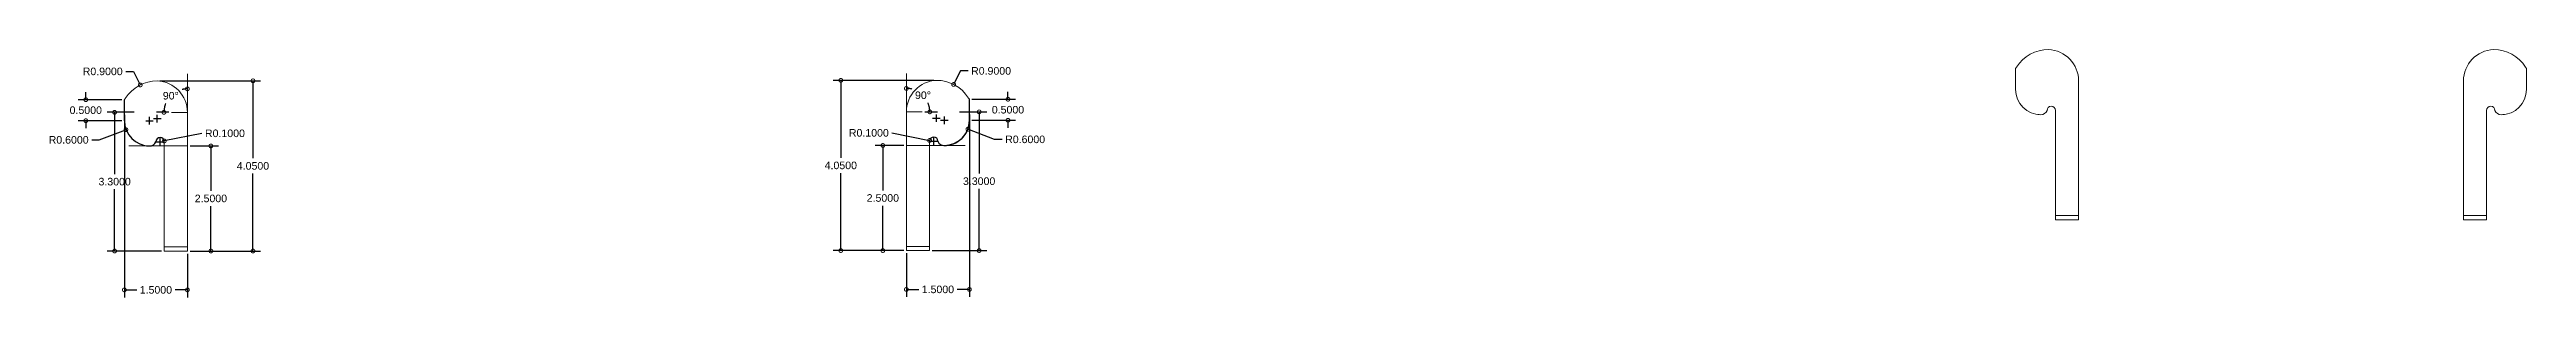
# Model space of a CAD drawing. Header units: centimetres. Extents: x -26 to 72, y -43 to 60.
# Drawn here: x -5.5 to 53.4, y -43.5 to -37.6 of the extents above; entities that cross this region are included whole.
import ezdxf

# ---------------------------------------------------------------- set-up
doc = ezdxf.new("R2010")
doc.units = ezdxf.units.CM
doc.header["$MEASUREMENT"] = 0
doc.linetypes.add('ACAD_ISO02W100', pattern=[15, 12, -3])
for name, color, linetype, lineweight in [('cuerpo', 7, 'Continuous', 15), ('cuerpo clear', 7, 'Continuous', 15), ('lineas', 253, 'ACAD_ISO02W100', 15), ('medidas', 30, 'ACAD_ISO02W100', 18)]:
    doc.layers.add(name, color=color, linetype=linetype, lineweight=lineweight)
doc.styles.get("Standard").update_dxf_attribs({"font": 'arial.ttf'})
doc.dimstyles.get("Standard").update_dxf_attribs({"dimtxt": 0.18, "dimasz": 0.18, "dimexe": 0.18, "dimexo": 0.0625, "dimgap": 0.09, "dimtad": 0, "dimtih": 1, "dimtoh": 1, "dimdec": 4, "dimzin": 0, "dimdsep": 46, "dimtxsty": 'Standard', "dimblk": 'DOTSMALL', "dimcen": 0.09, "dimadec": 0, "dimazin": 0, "dimtfac": 1, "dimtdec": 4, "dimtofl": 0, "dimtmove": 0, "dimatfit": 3, "dimfxl": 1, "dimtolj": 1, "dimtzin": 0, "dimarcsym": 0})

msp = doc.modelspace()

# ---------------------------------------------------------------- blocks, each defined once
blk = doc.blocks.new('_DotSmall')
at = {"color": 0, "linetype": 'ByBlock', "const_width": 0.5}
blk.add_lwpolyline([(-0.0625, 0, 1), (0.0625, 0, 1)], format="xyb", close=True, dxfattribs=at)
blk = doc.blocks.new('*D165')
at = {"layer": 'Defpoints', "color": 0, "transparency": 16777216}
for p in [(-2.977, -38.299), (-2.261, -42.349), (-0.701, -42.349)]:
    blk.add_point(p, dxfattribs=at)
at = {"layer": 'medidas', "color": 0, "lineweight": -2, "transparency": 16777216}
for p, q in [((-2.914, -38.299), (-0.521, -38.299)), ((-0.701, -38.299), (-0.701, -40.142)), ((-0.701, -42.349), (-0.701, -40.506)), ((-2.199, -42.349), (-0.521, -42.349))]:
    blk.add_line(p, q, dxfattribs=at)
at = {"layer": 'medidas', "color": 0, "lineweight": -2, "transparency": 16777216, "xscale": 0.18, "yscale": 0.18, "zscale": 0.18}
for p, rotation in [((-0.701, -38.299), 90), ((-0.701, -42.349), 270)]:
    blk.add_blockref('_DotSmall', p, dxfattribs=dict(at, rotation=rotation))
at = {"layer": 'medidas', "color": 0, "transparency": 16777216, "insert": (-0.701, -40.324), "char_height": 0.18, "attachment_point": 5}
blk.add_mtext('\\A1;4.0500', dxfattribs=at)
blk = doc.blocks.new('*D166')
at = {"layer": 'Defpoints', "color": 0, "transparency": 16777216}
for p in [(-3.461, -39.049), (-3.992, -42.349), (-2.811, -42.349)]:
    blk.add_point(p, dxfattribs=at)
at = {"layer": 'medidas', "color": 0, "lineweight": -2, "transparency": 16777216}
for p, q in [((-3.524, -39.049), (-4.172, -39.049)), ((-3.992, -39.049), (-3.992, -40.517)), ((-3.992, -42.349), (-3.992, -40.881)), ((-2.874, -42.349), (-4.172, -42.349))]:
    blk.add_line(p, q, dxfattribs=at)
at = {"layer": 'medidas', "color": 0, "lineweight": -2, "transparency": 16777216, "xscale": 0.18, "yscale": 0.18, "zscale": 0.18}
for p, rotation in [((-3.992, -39.049), 90), ((-3.992, -42.349), 270)]:
    blk.add_blockref('_DotSmall', p, dxfattribs=dict(at, rotation=rotation))
at = {"layer": 'medidas', "color": 0, "transparency": 16777216, "insert": (-3.992, -40.699), "char_height": 0.18, "attachment_point": 5}
blk.add_mtext('\\A1;3.3000', dxfattribs=at)
blk = doc.blocks.new('*D167')
at = {"layer": 'Defpoints', "color": 0, "transparency": 16777216}
for p in [(-2.261, -39.849), (-2.261, -42.349), (-1.702, -42.349)]:
    blk.add_point(p, dxfattribs=at)
at = {"layer": 'medidas', "color": 0, "lineweight": -2, "transparency": 16777216}
for p, q in [((-2.199, -39.849), (-1.522, -39.849)), ((-1.702, -39.849), (-1.702, -40.917)), ((-1.702, -42.349), (-1.702, -41.281)), ((-2.199, -42.349), (-1.522, -42.349))]:
    blk.add_line(p, q, dxfattribs=at)
at = {"layer": 'medidas', "color": 0, "lineweight": -2, "transparency": 16777216, "xscale": 0.18, "yscale": 0.18, "zscale": 0.18}
for p, rotation in [((-1.702, -39.849), 90), ((-1.702, -42.349), 270)]:
    blk.add_blockref('_DotSmall', p, dxfattribs=dict(at, rotation=rotation))
at = {"layer": 'medidas', "color": 0, "transparency": 16777216, "insert": (-1.702, -41.099), "char_height": 0.18, "attachment_point": 5}
blk.add_mtext('\\A1;2.5000', dxfattribs=at)
blk = doc.blocks.new('*D168')
at = {"layer": 'Defpoints', "color": 0, "transparency": 16777216}
for p in [(-3.384, -38.397), (-2.977, -39.199)]:
    blk.add_point(p, dxfattribs=at)
at = {"layer": 'medidas', "color": 0, "lineweight": -2, "transparency": 16777216}
for p, q in [((-3.727, -38.076), (-3.547, -38.076)), ((-3.547, -38.076), (-3.384, -38.397)), ((-3.067, -39.199), (-2.887, -39.199)), ((-2.977, -39.289), (-2.977, -39.109))]:
    blk.add_line(p, q, dxfattribs=at)
at = {"layer": 'medidas', "color": 0, "lineweight": -2, "transparency": 16777216, "xscale": 0.18, "yscale": 0.18, "zscale": 0.18, "rotation": 296.9045879618641}
blk.add_blockref('_DotSmall', (-3.384, -38.397), dxfattribs=at)
at = {"layer": 'medidas', "color": 0, "transparency": 16777216, "insert": (-4.276, -38.076), "char_height": 0.18, "attachment_point": 5}
blk.add_mtext('\\A1;R0.9000', dxfattribs=at)
blk = doc.blocks.new('*D169')
at = {"layer": 'Defpoints', "color": 0, "transparency": 16777216}
for p in [(-2.261, -38.135), (-2.54, -38.566), (-2.641, -39.049), (-2.261, -39.049), (-2.261, -39.049)]:
    blk.add_point(p, dxfattribs=at)
at = {"layer": 'medidas', "color": 0, "lineweight": -2, "transparency": 16777216}
blk.add_line((-2.703, -39.049), (-2.999, -39.049), dxfattribs=at)
for start, end in [(157.58537, 180), (90, 103.27805)]:
    blk.add_arc((-2.261, -39.049), 0.558, start, end, dxfattribs=at)
at = {"layer": 'medidas', "color": 0, "lineweight": -2, "transparency": 16777216, "xscale": 0.18, "yscale": 0.18, "zscale": 0.18}
for p, rotation in [((-2.261, -38.491), 359.9999999999999), ((-2.819, -39.049), 269.9999999999999)]:
    blk.add_blockref('_DotSmall', p, dxfattribs=dict(at, rotation=rotation))
at = {"layer": 'medidas', "color": 0, "transparency": 16777216, "insert": (-2.656, -38.655), "char_height": 0.18, "attachment_point": 5}
blk.add_mtext('\\A1;90°', dxfattribs=at)
blk = doc.blocks.new('*D164')
at = {"layer": 'Defpoints', "color": 0, "transparency": 16777216}
for p in [(-3.724, -39.463), (-3.164, -39.249)]:
    blk.add_point(p, dxfattribs=at)
at = {"layer": 'medidas', "color": 0, "lineweight": -2, "transparency": 16777216}
for p, q in [((-4.357, -39.705), (-3.724, -39.463)), ((-3.254, -39.249), (-3.074, -39.249)), ((-3.164, -39.339), (-3.164, -39.159)), ((-4.537, -39.705), (-4.357, -39.705))]:
    blk.add_line(p, q, dxfattribs=at)
at = {"layer": 'medidas', "color": 0, "lineweight": -2, "transparency": 16777216, "xscale": 0.18, "yscale": 0.18, "zscale": 0.18, "rotation": 20.88827241894676}
blk.add_blockref('_DotSmall', (-3.724, -39.463), dxfattribs=at)
at = {"layer": 'medidas', "color": 0, "transparency": 16777216, "insert": (-5.086, -39.705), "char_height": 0.18, "attachment_point": 5}
blk.add_mtext('\\A1;R0.6000', dxfattribs=at)
blk = doc.blocks.new('*D171')
at = {"layer": 'Defpoints', "color": 0, "transparency": 16777216}
for p in [(-3.761, -39.049), (-2.261, -42.349), (-3.761, -43.274)]:
    blk.add_point(p, dxfattribs=at)
at = {"layer": 'medidas', "color": 0, "lineweight": -2, "transparency": 16777216}
for p, q in [((-3.761, -39.112), (-3.761, -43.454)), ((-2.261, -42.412), (-2.261, -43.454)), ((-3.761, -43.274), (-3.466, -43.274)), ((-2.261, -43.274), (-2.556, -43.274))]:
    blk.add_line(p, q, dxfattribs=at)
at = {"layer": 'medidas', "color": 0, "lineweight": -2, "transparency": 16777216, "xscale": 0.18, "yscale": 0.18, "zscale": 0.18, "rotation": 180}
blk.add_blockref('_DotSmall', (-3.761, -43.274), dxfattribs=at)
at = {"layer": 'medidas', "color": 0, "lineweight": -2, "transparency": 16777216, "xscale": 0.18, "yscale": 0.18, "zscale": 0.18}
blk.add_blockref('_DotSmall', (-2.261, -43.274), dxfattribs=at)
at = {"layer": 'medidas', "color": 0, "transparency": 16777216, "insert": (-3.011, -43.274), "char_height": 0.18, "attachment_point": 5}
blk.add_mtext('\\A1;1.5000', dxfattribs=at)
blk = doc.blocks.new('*D163')
at = {"layer": 'Defpoints', "color": 0, "transparency": 16777216}
for p in [(-3.76, -38.749), (-4.679, -39.249), (-3.76, -39.249)]:
    blk.add_point(p, dxfattribs=at)
at = {"layer": 'medidas', "color": 0, "lineweight": -2, "transparency": 16777216}
for p, q in [((-3.823, -38.749), (-4.859, -38.749)), ((-4.679, -38.749), (-4.679, -38.569)), ((-3.823, -39.249), (-4.859, -39.249)), ((-4.679, -39.249), (-4.679, -39.429))]:
    blk.add_line(p, q, dxfattribs=at)
at = {"layer": 'medidas', "color": 0, "lineweight": -2, "transparency": 16777216, "xscale": 0.18, "yscale": 0.18, "zscale": 0.18}
for p, rotation in [((-4.679, -38.749), 270), ((-4.679, -39.249), 90)]:
    blk.add_blockref('_DotSmall', p, dxfattribs=dict(at, rotation=rotation))
at = {"layer": 'medidas', "color": 0, "transparency": 16777216, "insert": (-4.679, -38.999), "char_height": 0.18, "attachment_point": 5}
blk.add_mtext('\\A1;0.5000', dxfattribs=at)
blk = doc.blocks.new('*D170')
at = {"layer": 'Defpoints', "color": 0, "transparency": 16777216}
for p in [(-2.911, -39.749), (-2.813, -39.73)]:
    blk.add_point(p, dxfattribs=at)
at = {"layer": 'medidas', "color": 0, "lineweight": -2, "transparency": 16777216}
for p, q in [((-3.001, -39.749), (-2.821, -39.749)), ((-2.911, -39.839), (-2.911, -39.659)), ((-1.918, -39.549), (-2.813, -39.73))]:
    blk.add_line(p, q, dxfattribs=at)
at = {"layer": 'medidas', "color": 0, "lineweight": -2, "transparency": 16777216, "xscale": 0.18, "yscale": 0.18, "zscale": 0.18, "rotation": 191.3852447709894}
blk.add_blockref('_DotSmall', (-2.813, -39.73), dxfattribs=at)
at = {"layer": 'medidas', "color": 0, "transparency": 16777216, "insert": (-1.368, -39.549), "char_height": 0.18, "attachment_point": 5}
blk.add_mtext('\\A1;R0.1000', dxfattribs=at)
blk = doc.blocks.new('*D174')
at = {"layer": 'Defpoints', "color": 0, "transparency": 16777216}
for p in [(15.559, -38.288), (13.284, -42.338), (14.844, -42.338)]:
    blk.add_point(p, dxfattribs=at)
at = {"layer": 'medidas', "color": 0, "lineweight": -2, "transparency": 16777216}
for p, q in [((15.497, -38.288), (13.104, -38.288)), ((13.284, -38.288), (13.284, -40.131)), ((13.284, -42.338), (13.284, -40.495)), ((14.781, -42.338), (13.104, -42.338))]:
    blk.add_line(p, q, dxfattribs=at)
at = {"layer": 'medidas', "color": 0, "lineweight": -2, "transparency": 16777216, "xscale": 0.18, "yscale": 0.18, "zscale": 0.18}
for p, rotation in [((13.284, -38.288), 90), ((13.284, -42.338), 270)]:
    blk.add_blockref('_DotSmall', p, dxfattribs=dict(at, rotation=rotation))
at = {"layer": 'medidas', "color": 0, "transparency": 16777216, "insert": (13.284, -40.313), "char_height": 0.18, "attachment_point": 5}
blk.add_mtext('\\A1;4.0500', dxfattribs=at)
blk = doc.blocks.new('*D175')
at = {"layer": 'Defpoints', "color": 0, "transparency": 16777216}
for p in [(16.044, -39.038), (15.394, -42.338), (16.575, -42.338)]:
    blk.add_point(p, dxfattribs=at)
at = {"layer": 'medidas', "color": 0, "lineweight": -2, "transparency": 16777216}
for p, q in [((16.106, -39.038), (16.755, -39.038)), ((16.575, -39.038), (16.575, -40.506)), ((16.575, -42.338), (16.575, -40.87)), ((15.456, -42.338), (16.755, -42.338))]:
    blk.add_line(p, q, dxfattribs=at)
at = {"layer": 'medidas', "color": 0, "lineweight": -2, "transparency": 16777216, "xscale": 0.18, "yscale": 0.18, "zscale": 0.18}
for p, rotation in [((16.575, -39.038), 90), ((16.575, -42.338), 270)]:
    blk.add_blockref('_DotSmall', p, dxfattribs=dict(at, rotation=rotation))
at = {"layer": 'medidas', "color": 0, "transparency": 16777216, "insert": (16.575, -40.688), "char_height": 0.18, "attachment_point": 5}
blk.add_mtext('\\A1;3.3000', dxfattribs=at)
blk = doc.blocks.new('*D176')
at = {"layer": 'Defpoints', "color": 0, "transparency": 16777216}
for p in [(14.844, -39.838), (14.284, -42.338), (14.844, -42.338)]:
    blk.add_point(p, dxfattribs=at)
at = {"layer": 'medidas', "color": 0, "lineweight": -2, "transparency": 16777216}
for p, q in [((14.781, -39.838), (14.104, -39.838)), ((14.284, -39.838), (14.284, -40.906)), ((14.284, -42.338), (14.284, -41.27)), ((14.781, -42.338), (14.104, -42.338))]:
    blk.add_line(p, q, dxfattribs=at)
at = {"layer": 'medidas', "color": 0, "lineweight": -2, "transparency": 16777216, "xscale": 0.18, "yscale": 0.18, "zscale": 0.18}
for p, rotation in [((14.284, -39.838), 90), ((14.284, -42.338), 270)]:
    blk.add_blockref('_DotSmall', p, dxfattribs=dict(at, rotation=rotation))
at = {"layer": 'medidas', "color": 0, "transparency": 16777216, "insert": (14.284, -41.088), "char_height": 0.18, "attachment_point": 5}
blk.add_mtext('\\A1;2.5000', dxfattribs=at)
blk = doc.blocks.new('*D177')
at = {"layer": 'Defpoints', "color": 0, "transparency": 16777216}
for p in [(15.967, -38.386), (15.559, -39.188)]:
    blk.add_point(p, dxfattribs=at)
at = {"layer": 'medidas', "color": 0, "lineweight": -2, "transparency": 16777216}
for p, q in [((16.13, -38.064), (15.967, -38.386)), ((16.31, -38.064), (16.13, -38.064)), ((15.469, -39.188), (15.649, -39.188)), ((15.559, -39.278), (15.559, -39.098))]:
    blk.add_line(p, q, dxfattribs=at)
at = {"layer": 'medidas', "color": 0, "lineweight": -2, "transparency": 16777216, "xscale": 0.18, "yscale": 0.18, "zscale": 0.18, "rotation": 243.0954120381346}
blk.add_blockref('_DotSmall', (15.967, -38.386), dxfattribs=at)
at = {"layer": 'medidas', "color": 0, "transparency": 16777216, "insert": (16.859, -38.064), "char_height": 0.18, "attachment_point": 5}
blk.add_mtext('\\A1;R0.9000', dxfattribs=at)
blk = doc.blocks.new('*D178')
at = {"layer": 'Defpoints', "color": 0, "transparency": 16777216}
for p in [(14.844, -38.124), (15.327, -38.759), (14.844, -39.038), (14.844, -39.038), (15.223, -39.038)]:
    blk.add_point(p, dxfattribs=at)
at = {"layer": 'medidas', "color": 0, "lineweight": -2, "transparency": 16777216}
blk.add_line((15.286, -39.038), (15.582, -39.038), dxfattribs=at)
for start, end in [(76.72195, 90), (0, 22.41463)]:
    blk.add_arc((14.844, -39.038), 0.558, start, end, dxfattribs=at)
at = {"layer": 'medidas', "color": 0, "lineweight": -2, "transparency": 16777216, "xscale": 0.18, "yscale": 0.18, "zscale": 0.18}
for p, rotation in [((14.844, -38.48), 179.9999999999999), ((15.402, -39.038), 270)]:
    blk.add_blockref('_DotSmall', p, dxfattribs=dict(at, rotation=rotation))
at = {"layer": 'medidas', "color": 0, "transparency": 16777216, "insert": (15.239, -38.643), "char_height": 0.18, "attachment_point": 5}
blk.add_mtext('\\A1;90°', dxfattribs=at)
blk = doc.blocks.new('*D172')
at = {"layer": 'Defpoints', "color": 0, "transparency": 16777216}
for p in [(15.747, -39.238), (16.307, -39.452)]:
    blk.add_point(p, dxfattribs=at)
at = {"layer": 'medidas', "color": 0, "lineweight": -2, "transparency": 16777216}
for p, q in [((15.657, -39.238), (15.837, -39.238)), ((15.747, -39.328), (15.747, -39.148)), ((16.94, -39.693), (16.307, -39.452)), ((17.12, -39.693), (16.94, -39.693))]:
    blk.add_line(p, q, dxfattribs=at)
blk.add_arc((15.747, -39.238), 0.6, 269.19432, 356.30064, dxfattribs=at)
at = {"layer": 'medidas', "color": 0, "lineweight": -2, "transparency": 16777216, "xscale": 0.18, "yscale": 0.18, "zscale": 0.18, "rotation": 159.111727581054}
blk.add_blockref('_DotSmall', (16.307, -39.452), dxfattribs=at)
at = {"layer": 'medidas', "color": 0, "transparency": 16777216, "insert": (17.669, -39.693), "char_height": 0.18, "attachment_point": 5}
blk.add_mtext('\\A1;R0.6000', dxfattribs=at)
blk = doc.blocks.new('*D179')
at = {"layer": 'Defpoints', "color": 0, "transparency": 16777216}
for p in [(16.344, -39.038), (14.844, -42.338), (16.344, -43.263)]:
    blk.add_point(p, dxfattribs=at)
at = {"layer": 'medidas', "color": 0, "lineweight": -2, "transparency": 16777216}
for p, q in [((16.344, -39.101), (16.344, -43.443)), ((14.844, -42.401), (14.844, -43.443)), ((14.844, -43.263), (15.139, -43.263)), ((16.344, -43.263), (16.049, -43.263))]:
    blk.add_line(p, q, dxfattribs=at)
at = {"layer": 'medidas', "color": 0, "lineweight": -2, "transparency": 16777216, "xscale": 0.18, "yscale": 0.18, "zscale": 0.18, "rotation": 180}
blk.add_blockref('_DotSmall', (14.844, -43.263), dxfattribs=at)
at = {"layer": 'medidas', "color": 0, "lineweight": -2, "transparency": 16777216, "xscale": 0.18, "yscale": 0.18, "zscale": 0.18}
blk.add_blockref('_DotSmall', (16.344, -43.263), dxfattribs=at)
at = {"layer": 'medidas', "color": 0, "transparency": 16777216, "insert": (15.594, -43.263), "char_height": 0.18, "attachment_point": 5}
blk.add_mtext('\\A1;1.5000', dxfattribs=at)
blk = doc.blocks.new('*D173')
at = {"layer": 'Defpoints', "color": 0, "transparency": 16777216}
for p in [(16.343, -38.738), (16.343, -39.238), (17.261, -39.238)]:
    blk.add_point(p, dxfattribs=at)
at = {"layer": 'medidas', "color": 0, "lineweight": -2, "transparency": 16777216}
for p, q in [((16.405, -38.738), (17.441, -38.738)), ((17.261, -38.738), (17.261, -38.558)), ((16.405, -39.238), (17.441, -39.238)), ((17.261, -39.238), (17.261, -39.418))]:
    blk.add_line(p, q, dxfattribs=at)
at = {"layer": 'medidas', "color": 0, "lineweight": -2, "transparency": 16777216, "xscale": 0.18, "yscale": 0.18, "zscale": 0.18}
for p, rotation in [((17.261, -38.738), 270), ((17.261, -39.238), 90)]:
    blk.add_blockref('_DotSmall', p, dxfattribs=dict(at, rotation=rotation))
at = {"layer": 'medidas', "color": 0, "transparency": 16777216, "insert": (17.261, -38.988), "char_height": 0.18, "attachment_point": 5}
blk.add_mtext('\\A1;0.5000', dxfattribs=at)
blk = doc.blocks.new('*D180')
at = {"layer": 'Defpoints', "color": 0, "transparency": 16777216}
for p in [(15.396, -39.718), (15.494, -39.738)]:
    blk.add_point(p, dxfattribs=at)
at = {"layer": 'medidas', "color": 0, "lineweight": -2, "transparency": 16777216}
for p, q in [((14.5, -39.538), (15.396, -39.718)), ((15.404, -39.738), (15.584, -39.738)), ((15.494, -39.828), (15.494, -39.648))]:
    blk.add_line(p, q, dxfattribs=at)
at = {"layer": 'medidas', "color": 0, "lineweight": -2, "transparency": 16777216, "xscale": 0.18, "yscale": 0.18, "zscale": 0.18, "rotation": 348.6147552290022}
blk.add_blockref('_DotSmall', (15.396, -39.718), dxfattribs=at)
at = {"layer": 'medidas', "color": 0, "transparency": 16777216, "insert": (13.951, -39.538), "char_height": 0.18, "attachment_point": 5}
blk.add_mtext('\\A1;R0.1000', dxfattribs=at)

# ---------------------------------------------------------------- dimensions: what is measured, and where the dimension line sits
at = {"layer": 'medidas'}
for center, mpoint, picture, middle in [((-2.9767, -39.19934), (-3.38396, -38.39675), '*D168', (-4.27631, -38.07572)), ((15.55944, -39.18809), (15.9667, -38.3855), '*D177', (16.85906, -38.06447))]:
    dim = msp.add_radius_dim(center=center, mpoint=mpoint, dimstyle='Standard', dxfattribs=at)
    dim.commit()
    dim.dimension.update_dxf_attribs({"geometry": picture, "text_midpoint": middle})
for base, line1, line2, picture, middle in [((-2.54029, -38.56581), ((-2.26113, -39.04934), (-2.6406, -39.04934)), ((-2.26113, -39.04934), (-2.26113, -38.1353)), '*D169', (-2.65593, -38.65454)), ((15.3274, -38.75892), ((14.84387, -39.03809), (15.22334, -39.03809)), ((14.84387, -39.03809), (14.84387, -38.12405)), '*D178', (15.23867, -38.64329))]:
    dim = msp.add_angular_dim_2l(base=base, line1=line1, line2=line2, dimstyle='Standard', dxfattribs=at)
    dim.commit()
    dim.dimension.update_dxf_attribs({"geometry": picture, "text_midpoint": middle})
for base, p1, p2, angle, picture, middle in [((-0.70102, -42.34934), (-2.9767, -38.29934), (-2.26113, -42.34934), 90, '*D165', (-0.70102, -40.32434)), ((13.28376, -42.33809), (15.55944, -38.28809), (14.84387, -42.33809), 90, '*D174', (13.28376, -40.31309)), ((-4.67855, -39.24934), (-3.7602, -38.74934), (-3.7602, -39.24934), 90, '*D163', (-4.67855, -38.99934)), ((17.2613, -39.23809), (16.34294, -38.73809), (16.34294, -39.23809), 90, '*D173', (17.2613, -38.98809)), ((-3.99241, -42.34934), (-3.46113, -39.04934), (-2.81113, -42.34934), 90, '*D166', (-3.99241, -40.69934)), ((16.34387, -43.26293), (14.84387, -42.33809), (16.34387, -39.03809), 180, '*D179', (15.59387, -43.26293)), ((16.57516, -42.33809), (16.04387, -39.03809), (15.39387, -42.33809), 90, '*D175', (16.57516, -40.68809)), ((-1.70161, -42.34934), (-2.26113, -39.84934), (-2.26113, -42.34934), 90, '*D167', (-1.70161, -41.09934)), ((14.28436, -42.33809), (14.84387, -39.83809), (14.84387, -42.33809), 90, '*D176', (14.28436, -41.08809))]:
    dim = msp.add_linear_dim(base=base, p1=p1, p2=p2, angle=angle, dimstyle='Standard', dxfattribs=at)
    dim.commit()
    dim.dimension.update_dxf_attribs({"geometry": picture, "text_midpoint": middle})
for center, mpoint, picture, middle in [((-3.16392, -39.24934), (-3.72448, -39.46327), '*D164', (-5.08648, -39.70467)), ((-2.91113, -39.74934), (-2.8131, -39.7296), '*D170', (-1.91767, -39.54929)), ((15.49387, -39.73809), (15.39584, -39.71835), '*D180', (14.50042, -39.53804)), ((15.74666, -39.23809), (16.30722, -39.45202), '*D172', (17.66923, -39.69342))]:
    dim = msp.add_radius_dim(center=center, mpoint=mpoint, dimstyle='Standard', dxfattribs=at)
    dim.commit()
    dim.dimension.update_dxf_attribs({"geometry": picture, "text_midpoint": middle, "dimtype": 164})
dim = msp.add_linear_dim(base=(-3.76113, -43.27418), p1=(-2.26113, -42.34934), p2=(-3.76113, -39.04934), dimstyle='Standard', dxfattribs=at)
dim.commit()
dim.dimension.update_dxf_attribs({"geometry": '*D171', "text_midpoint": (-3.01113, -43.27418)})

# ---------------------------------------------------------------- linework, layer by layer
for centre, start, end in [((-3.19276, -39.65149), 257.7816846, 257.8005936), ((15.7755, -39.64024), 282.1994064, 282.2183154)]:
    msp.add_arc(centre, 0.19814, start, end)
at = {"layer": 'cuerpo'}
for p, q in [((-2.26113, -42.34934), (-2.26113, -39.04934)), ((14.84387, -42.33809), (14.84387, -39.03809)), ((-2.81113, -39.74934), (-2.81113, -42.34934)), ((15.39387, -39.73809), (15.39387, -42.33809)), ((-2.81113, -42.24934), (-2.26113, -42.24934)), ((-2.81113, -42.34934), (-2.26113, -42.34934)), ((-2.26113, -42.34934), (-2.81113, -42.34934)), ((15.39387, -42.23809), (14.84387, -42.23809)), ((15.39387, -42.33809), (14.84387, -42.33809)), ((14.84387, -42.33809), (15.39387, -42.33809))]:
    msp.add_line(p, q, dxfattribs=at)
for centre, radius, start, end in [((-2.9767, -39.19934), 0.9, 90, 147.7690474), ((-3.01196, -39.04934), 0.75083, 0, 87.3085351), ((15.5947, -39.03809), 0.75083, 92.6914649, 180), ((15.55944, -39.18809), 0.9, 32.2309526, 90)]:
    msp.add_arc(centre, radius, start, end, dxfattribs=at)
at = {"layer": 'cuerpo clear'}
for p, q in [((41.23325, -38.00467), (41.25544, -37.97467)), ((41.23325, -38.50467), (41.23325, -38.00467)), ((53.3871, -38.00467), (53.36491, -37.97467)), ((53.3871, -38.50467), (53.3871, -38.00467)), ((42.73232, -41.60467), (42.73232, -38.30467)), ((51.88803, -41.60467), (51.88803, -38.30467)), ((42.18232, -39.00467), (42.18232, -41.60467)), ((52.43803, -39.00467), (52.43803, -41.60467)), ((42.18232, -41.50467), (42.73232, -41.50467)), ((42.18232, -41.60467), (42.73232, -41.60467)), ((42.73232, -41.60467), (42.18232, -41.60467)), ((52.43803, -41.50467), (51.88803, -41.50467)), ((52.43803, -41.60467), (51.88803, -41.60467)), ((51.88803, -41.60467), (52.43803, -41.60467))]:
    msp.add_line(p, q, dxfattribs=at)
for centre, radius, start, end in [((42.01675, -38.45467), 0.9, 90, 147.7690474), ((41.98149, -38.30467), 0.75083, 0, 87.3085351), ((52.63885, -38.30467), 0.75083, 92.6914649, 180), ((52.6036, -38.45467), 0.9, 32.2309526, 90), ((41.83325, -38.50467), 0.6, 180, 270), ((52.7871, -38.50467), 0.6, 270, 0), ((41.8007, -38.90682), 0.19814, 257.7816846, 257.8005936), ((41.82953, -38.50467), 0.6, 263.2321618, 270.4330376), ((41.83407, -38.94475), 0.1599, 270, 337.9945792), ((42.08232, -39.00467), 0.1, 0, 180), ((52.53803, -39.00467), 0.1, 0, 180), ((52.78628, -38.94475), 0.1599, 202.0054208, 270), ((52.79082, -38.50467), 0.6, 269.5669624, 276.7678382), ((52.81965, -38.90682), 0.19814, 282.1994064, 282.2183154)]:
    msp.add_arc(centre, radius, start, end, dxfattribs=at)
at = {"layer": 'Defpoints'}
for p, q in [((-3.7602, -38.74934), (-3.73802, -38.71934)), ((-3.7602, -39.24934), (-3.7602, -38.74934)), ((16.34294, -38.73809), (16.32076, -38.70809)), ((16.34294, -39.23809), (16.34294, -38.73809))]:
    msp.add_line(p, q, dxfattribs=at)
for centre, radius, start, end in [((-3.1602, -39.24934), 0.6, 180, 270), ((15.74294, -39.23809), 0.6, 270, 0), ((-3.16392, -39.24934), 0.6, 263.2321618, 270.4330376), ((-3.15938, -39.68942), 0.1599, 270, 337.9945792), ((-2.91113, -39.74934), 0.1, 0, 180), ((15.49387, -39.73809), 0.1, 0, 180), ((15.74213, -39.67817), 0.1599, 202.0054208, 270), ((15.74666, -39.23809), 0.6, 269.5669624, 276.7678382)]:
    msp.add_arc(centre, radius, start, end, dxfattribs=at)
at = {"layer": 'lineas'}
for p, q in [((-2.26113, -39.04934), (-2.26113, -38.1353)), ((14.84387, -39.03809), (14.84387, -38.12405)), ((-2.26113, -39.04934), (-2.6406, -39.04934)), ((14.84387, -39.03809), (15.22334, -39.03809)), ((-2.81113, -39.84934), (-3.65796, -39.84934)), ((-2.26113, -39.84934), (-2.81113, -39.84934)), ((14.84387, -39.83809), (15.39387, -39.83809)), ((15.39387, -39.83809), (16.24071, -39.83809))]:
    msp.add_line(p, q, dxfattribs=at)

msp.set_redraw_order([(e.dxf.handle, doc.entitydb.next_handle()) for e in msp.query("TEXT MTEXT ATTDEF DIMENSION ARC_DIMENSION")])  # texts and dimensions are drawn at this point

doc.saveas('drawing.dxf')
